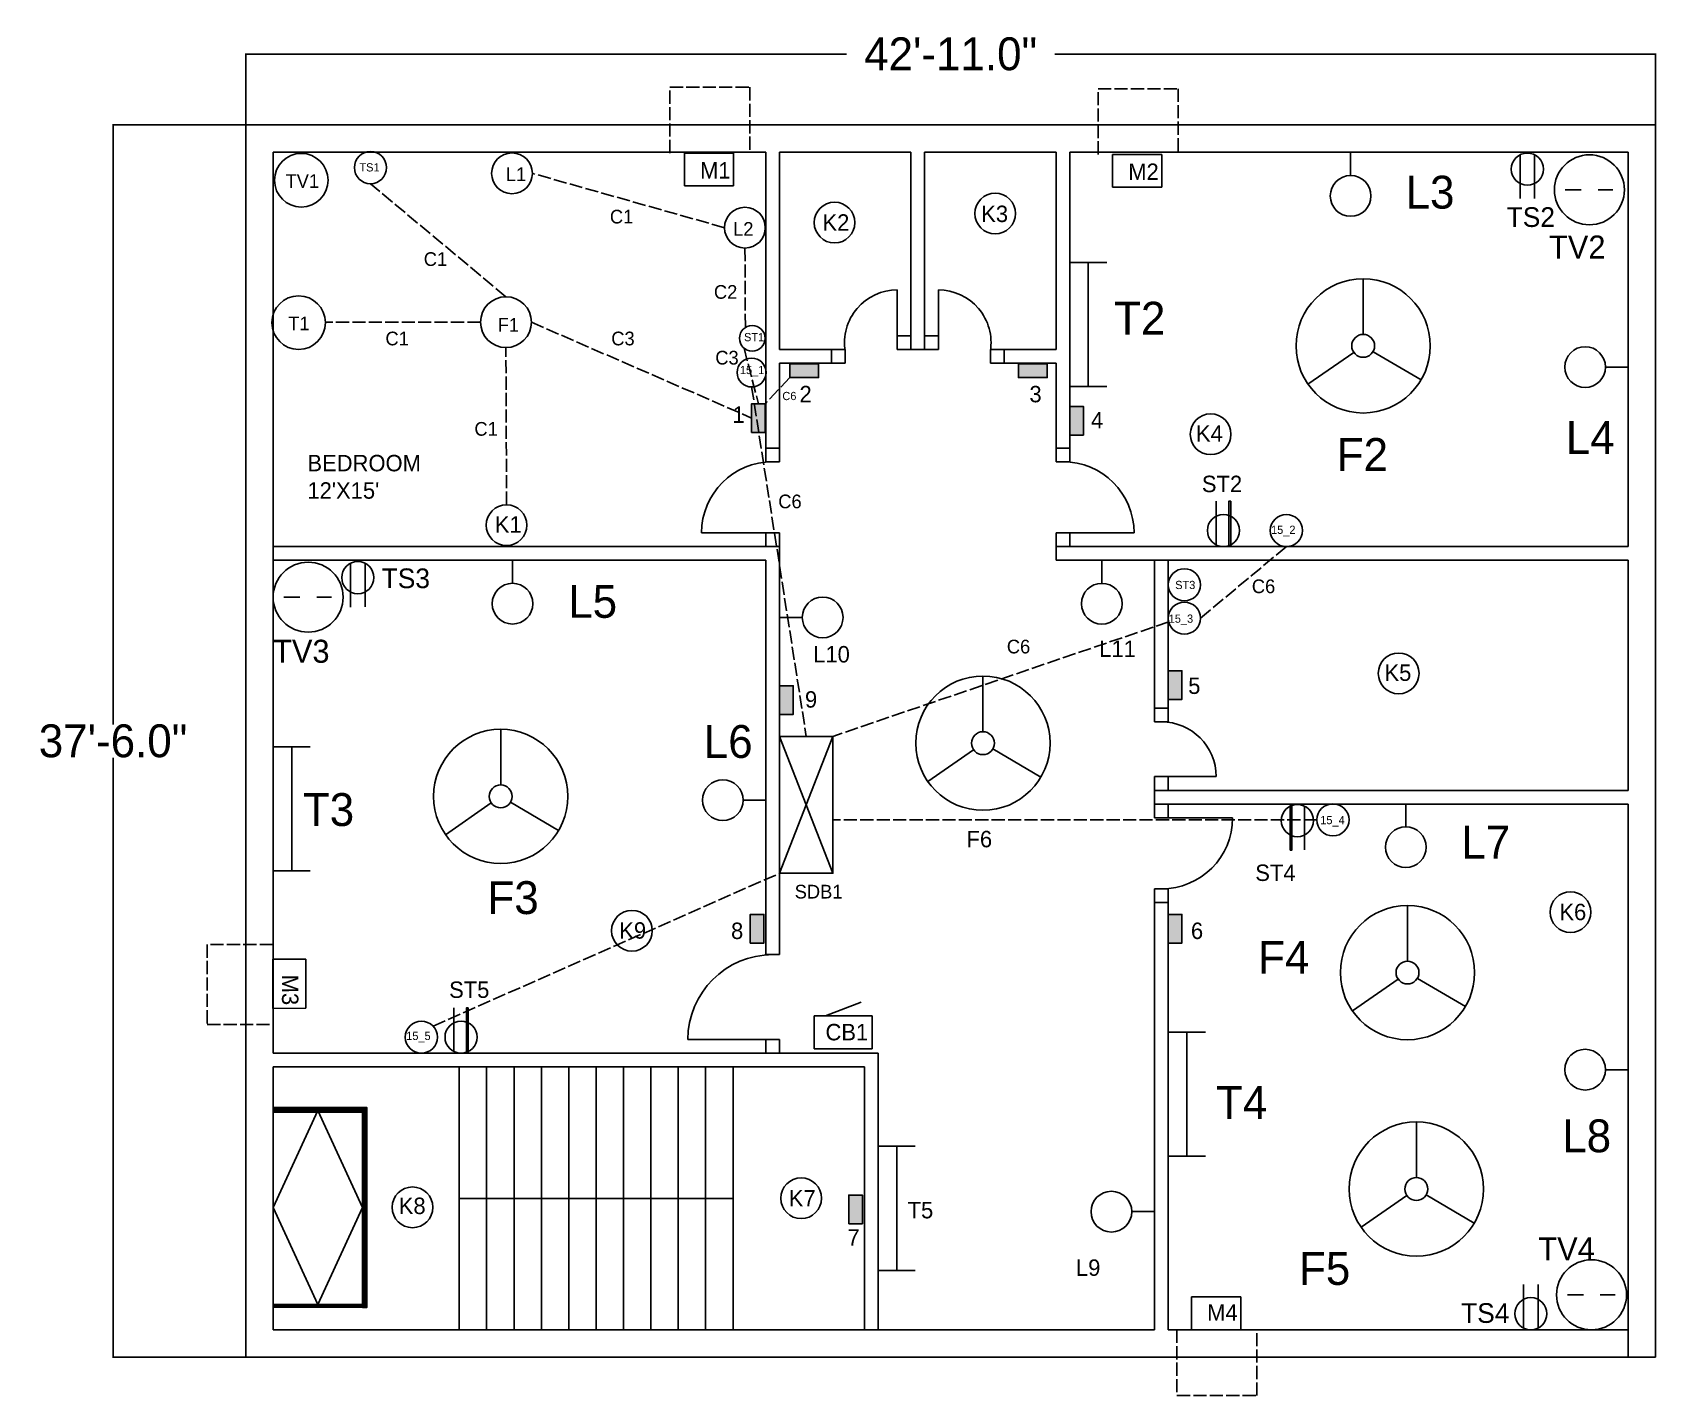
# Model space of a CAD drawing. Header units: inches. Extents: x -717 to 1362, y -864 to 488.
# Drawn here: x 769 to 1362, y -16 to 482 of the extents above; entities that cross this region are included whole.
import ezdxf

# ---------------------------------------------------------------- set-up
doc = ezdxf.new("R2010")
doc.units = ezdxf.units.IN
doc.header["$LTSCALE"] = 0.4
doc.header["$MEASUREMENT"] = 0
doc.linetypes.add('ACAD_ISO02W100', pattern=[15, 12, -3])
for name, color, linetype in [('Layer1', 3, 'ACAD_ISO02W100'), ('Layer2', 1, 'ACAD_ISO02W100'), ('Legends', 3, 'ACAD_ISO02W100')]:
    doc.layers.add(name, color=color, linetype=linetype)
doc.dimstyles.get("Standard").update_dxf_attribs({"dimtxt": 12, "dimasz": 0.18, "dimexe": 0.18, "dimexo": 0.0625, "dimgap": 0.09, "dimtad": 0, "dimtih": 1, "dimtoh": 1, "dimdec": 1, "dimzin": 0, "dimdsep": 46, "dimlunit": 3, "dimtxsty": 'Standard', "dimcen": 0.09, "dimadec": 0, "dimazin": 0, "dimtfac": 1, "dimtdec": 1, "dimtofl": 0, "dimtmove": 0, "dimatfit": 3, "dimfxl": 1, "dimtolj": 1, "dimtzin": 0, "dimarcsym": 0})
pattern_1 = [(45, (843.25582, -5.79611), (-0.08838835, 0.08838835), [])]

msp = doc.modelspace()

# ---------------------------------------------------------------- texts
for s, insert, char_height, width, attachment_point in [('TS1', (888.5, 434.5), 3, 8, 1), ('L1', (942, 433), 5, 8.5, 1), ('{\\C3;M1}', (1012.93, 428.9), 6, 8.9971, 7), ('{\\C3;M2}', (1169.35, 428.4), 6, 8.9971, 7), ('TV1', (861.5, 430.5), 5, 15, 1), ('L3', (1270.67, 429.94), 12, 72.6011, 1), ('K2', (1057.66, 415.86), 6, 6.2848, 1), ('K3', (1115.65, 419.02), 6, 6.2848, 1), ('TS2', (1307.59, 418.44), 7.2, 24.0823, 1), ('L2', (1025, 413), 5, 10.9799, 1), ('TV2', (1323.09, 408.11), 8.4, 30.7335, 1), ('T2', (1164.19, 383.91), 12, 72.6011, 1), ('T1', (862.5, 378.5), 5, 11, 1), ('F1', (939, 378), 5, 7.5, 1), ('ST1', (1029, 372.5), 3, 7, 1), ('15_1', (1027.5, 360.5), 3, 15.2442, 1), ('{\\C252;2}', (1049.26, 353.2), 6, 5, 1), ('{\\C252;3}', (1133.26, 353.2), 6, 5, 1), ('{\\C252;1}', (1024.76, 345.7), 6, 5, 1), ('{\\C252;4}', (1155.76, 343.7), 6, 5, 1), ('K4', (1194.09, 338.84), 6, 6.2848, 1), ('L4', (1329.2, 340.37), 12, 72.6011, 1), ('F2', (1245.53, 334.14), 12, 27.7567, 1), ("BEDROOM^J12'X15'", (869.5, 328), 6, 41, 1), ('ST2', (1196.26, 320.4), 6, 24.0823, 1), ('K1', (937.95, 305.58), 6, 6.2848, 1), ('15_2', (1221.53, 302.15), 3, 10.7442, 1), ('TS3', (896.62, 286.53), 7.2, 24.0823, 1), ('L5', (964.78, 280.5), 12, 72.6011, 1), ('ST3', (1186.5, 282), 3, 10.9019, 1), ('15_3', (1184.13, 269.7), 3, 12.1518, 1), ('TV3', (856.98, 260.49), 8.4, 30.7335, 1), ('L10', (1054.26, 258.2), 6, 72.6011, 1), ('L11', (1158.76, 260.2), 6, 72.6011, 1), ('K5', (1262.96, 251.46), 6, 6.2848, 1), ('{\\C252;5}', (1191.26, 246.7), 6, 5, 1), ('{\\C252;9}', (1051.26, 241.7), 6, 5, 1), ('L6', (1014.29, 229.34), 12, 72.6011, 1), ('T3', (867.85, 204.48), 12, 72.6011, 1), ('15_4', (1239.5, 196.14), 3, 11.7395, 1), ('F6', (1110.26, 190.7), 6, 72.6011, 1), ('L7', (1291.04, 192.58), 12, 72.6011, 1), ('ST4', (1215.76, 178.4), 6, 24.0823, 1), ('F3', (935.27, 172.32), 12, 27.7567, 1), ('K6', (1326.85, 164.08), 6, 6.2848, 1), ('K9', (983.42, 157.33), 6, 6.2848, 1), ('{\\C252;8}', (1024.26, 157.2), 6, 5, 1), ('{\\C252;6}', (1192.26, 157.2), 6, 5, 1), ('F4', (1216.8, 150.52), 12, 27.7567, 1), ('ST5', (921.26, 135.7), 6, 24.0823, 1), ('{\\C6;CB1}', (1058.76, 120.2), 6, 19, 1), ('15_5', (905.59, 117.32), 3, 11.092, 1), ('T4', (1201.41, 97.54), 12, 72.6011, 1), ('L8', (1327.9, 85.34), 12, 72.6011, 1), ('K7', (1045.34, 59.53), 6, 6.2848, 1), ('K8', (902.87, 56.77), 6, 6.2848, 1), ('T5', (1088.76, 55.2), 6, 72.6011, 1), ('{\\C252;7}', (1066.76, 45.2), 6, 5, 1), ('TV4', (1319.18, 42.28), 8.4, 27.2676, 1), ('F5', (1231.74, 36.9), 12, 27.7567, 1), ('L9', (1150.26, 34.2), 6, 72.6011, 1), ('{\\C3;M4}', (1198.17, 17.81), 6, 8.9971, 1), ('TS4', (1290.94, 18.22), 7.2, 24.0823, 1)]:
    msp.add_mtext(s, dxfattribs=dict(insert=insert, char_height=char_height, width=width, attachment_point=attachment_point))
at = {"linetype": 'ACAD_ISO02W100', "char_height": 5, "width": 13, "attachment_point": 1}
for s, insert in [('C1', (980, 417.5)), ('C1', (912, 402)), ('C2', (1018, 390)), ('C1', (898, 373)), ('C3', (980.5, 373)), ('C3', (1018.5, 366)), ('C1', (930.5, 340))]:
    msp.add_mtext(s, dxfattribs=dict(at, insert=insert))
at = {"insert": (866.2, 138.19), "char_height": 6, "width": 8.9971, "attachment_point": 1, "rotation": 270.04}
msp.add_mtext('{\\C3;M3}', dxfattribs=at)
at = {"layer": 'Layer1', "char_height": 5, "attachment_point": 1}
for s, insert, width in [('C6', (1041.5, 313.5), 32.5), ('C6', (1214.5, 282.5), 32.5), ('C6', (1125, 260.5), 32.5), ('{\\C7;SDB1}', (1047.5, 171), 20.5)]:
    msp.add_mtext(s, dxfattribs=dict(at, insert=insert, width=width))
at = {"layer": 'Layer2', "linetype": 'ACAD_ISO02W100', "insert": (1043, 351), "char_height": 3, "width": 5.5216, "attachment_point": 1}
msp.add_mtext('C6', dxfattribs=at)

# ---------------------------------------------------------------- blocks, each defined once
blk = doc.blocks.new('*D33')
at = {"color": 0, "lineweight": -2}
for p, q in [((846.92, 448.5), (798.32, 448.5)), ((798.5, 448.32), (798.5, 229.59)), ((798.5, -1.32), (798.5, 217.41)), ((846.92, -1.5), (798.32, -1.5))]:
    blk.add_line(p, q, dxfattribs=at)
at = {"color": 0}
for points in [[(798.47, 448.32), (798.53, 448.32), (798.5, 448.5)], [(798.47, -1.32), (798.53, -1.32), (798.5, -1.5)]]:
    blk.add_solid(points, dxfattribs=at)
at = {"layer": 'Defpoints', "color": 0}
for p in [(846.98, 448.5), (798.5, -1.5), (846.98, -1.5)]:
    blk.add_point(p, dxfattribs=at)
at = {"color": 0, "insert": (798.5, 223.5), "char_height": 12, "attachment_point": 5}
blk.add_mtext('\\A1;37\'-6.0"', dxfattribs=at)
blk = doc.blocks.new('*D34')
at = {"color": 0, "lineweight": -2}
for p, q in [((846.98, 448.56), (846.98, 474.56)), ((847.16, 474.38), (1066.39, 474.38)), ((1361.8, 474.38), (1142.57, 474.38)), ((1361.98, 448.56), (1361.98, 474.56))]:
    blk.add_line(p, q, dxfattribs=at)
at = {"color": 0}
for points in [[(847.16, 474.41), (847.16, 474.35), (846.98, 474.38)], [(1361.8, 474.41), (1361.8, 474.35), (1361.98, 474.38)]]:
    blk.add_solid(points, dxfattribs=at)
at = {"layer": 'Defpoints', "color": 0}
for p in [(1361.98, 474.38), (846.98, 448.5), (1361.98, 448.5)]:
    blk.add_point(p, dxfattribs=at)
at = {"color": 0, "insert": (1104.48, 474.38), "char_height": 12, "attachment_point": 5}
blk.add_mtext('\\A1;42\'-11.0"', dxfattribs=at)

# ---------------------------------------------------------------- dimensions: what is measured, and where the dimension line sits
dim = msp.add_linear_dim(base=(1361.98, 474.38), p1=(846.98, 448.5), p2=(1361.98, 448.5), dimstyle='Standard')
dim.commit()
dim.dimension.update_dxf_attribs({"geometry": '*D34', "text_midpoint": (1104.48, 474.38)})
dim = msp.add_linear_dim(base=(798.5, -1.5), p1=(846.98, 448.5), p2=(846.98, -1.5), angle=90, dimstyle='Standard')
dim.commit()
dim.dimension.update_dxf_attribs({"geometry": '*D33', "text_midpoint": (798.5, 223.5)})

# ---------------------------------------------------------------- hatches: boundary and pattern name
for color, points in [(8, [(1045.76, 361.2), (1056.26, 361.2), (1056.26, 356.2), (1045.76, 356.2)]), (8, [(1129.26, 361.2), (1139.76, 361.2), (1139.76, 356.2), (1129.26, 356.2)]), (8, [(1031.76, 336.2), (1031.76, 346.7), (1036.76, 346.7), (1036.76, 336.2)]), (8, [(1147.98, 335.2), (1147.98, 345.7), (1152.98, 345.7), (1152.98, 335.2)]), (7, [(1206.79, 311.1), (1206.79, 294.85), (1206.13, 294.85), (1206.13, 311.1)]), (8, [(1183.98, 238.7), (1183.98, 249.2), (1188.98, 249.2), (1188.98, 238.7)]), (8, [(1041.98, 233.2), (1041.98, 243.7), (1046.98, 243.7), (1046.98, 233.2)]), (7, [(1228.47, 183.7), (1228.47, 199.96), (1229.14, 199.96), (1229.14, 183.7)]), (8, [(1031.26, 149.7), (1031.26, 160.2), (1036.26, 160.2), (1036.26, 149.7)]), (8, [(1183.98, 149.7), (1183.98, 160.2), (1188.98, 160.2), (1188.98, 149.7)]), (7, [(928.28, 126.1), (928.28, 109.85), (927.62, 109.85), (927.62, 126.1)]), (4, [(856.98, 88.62), (889.66, 88.62), (889.66, 89.62), (856.98, 89.62)]), (8, [(1067.26, 47.2), (1067.26, 57.7), (1072.26, 57.7), (1072.26, 47.2)])]:
    msp.add_hatch(color=color).paths.add_polyline_path(points)
h = msp.add_hatch()
h.set_pattern_fill('ANSI31', color=256, style=0)
h.set_pattern_definition(pattern_1)
h.paths.add_polyline_path([(889.66, 16.7), (891.26, 16.7), (891.26, 89.62), (889.66, 89.62)])
h = msp.add_hatch()
h.set_pattern_fill('ANSI31', color=256, style=0)
h.set_pattern_definition(pattern_1)
h.paths.add_polyline_path([(856.98, 17.8), (889.66, 17.8), (889.66, 16.8), (856.98, 16.8)])

# ---------------------------------------------------------------- linework, layer by layer
for p, q in [((846.98, -1.5), (846.98, 448.5)), ((846.98, 448.5), (1361.98, 448.5)), ((1361.98, 448.5), (1361.98, -1.5)), ((856.98, 109.5), (856.98, 438.5)), ((856.98, 438.5), (1036.98, 438.5)), ((1036.98, 330.5), (1036.98, 438.5)), ((1036.98, 330.5), (1036.98, 438.5)), ((1041.98, 366.5), (1041.98, 438.5)), ((1041.98, 438.5), (1089.98, 438.5)), ((1089.98, 438.5), (1089.98, 366.5)), ((1094.98, 438.5), (1142.98, 438.5)), ((1094.98, 438.5), (1094.98, 366.5)), ((1142.98, 438.5), (1142.98, 366.5)), ((1147.98, 438.5), (1351.98, 438.5)), ((1147.98, 438.5), (1147.98, 325.5)), ((1250.59, 430), (1250.59, 438.31)), ((1312.49, 437.59), (1312.49, 421.62)), ((1317.81, 437.58), (1317.81, 421.68)), ((1351.98, 438.5), (1351.98, 294.5)), ((1328.97, 424.8), (1334.85, 424.8)), ((1346.39, 424.8), (1340.99, 424.8)), ((1147.98, 398.29), (1154.76, 398.29)), ((1154.76, 398.29), (1154.76, 352.97)), ((1154.76, 398.29), (1161.54, 398.29)), ((1154.76, 398.29), (1161.54, 398.29)), ((1154.76, 398.29), (1161.54, 398.29)), ((1255.17, 371.99), (1255.17, 392.32)), ((1084.98, 371.5), (1084.98, 388.26)), ((1099.98, 371.49), (1099.98, 388.25)), ((1084.98, 366.5), (1084.98, 371.5)), ((1084.98, 371.5), (1089.98, 371.5)), ((1099.98, 371.49), (1094.98, 371.49)), ((1099.98, 366.49), (1099.98, 371.49)), ((1041.98, 366.5), (1065.98, 366.5)), ((1065.98, 366.5), (1060.98, 366.5)), ((1060.98, 366.5), (1060.98, 361.5)), ((1065.88, 366.5), (1065.98, 366.5)), ((1065.98, 366.5), (1065.98, 361.5)), ((1089.98, 366.5), (1084.98, 366.5)), ((1089.98, 366.5), (1094.98, 366.5)), ((1094.98, 366.49), (1099.98, 366.49)), ((1142.98, 366.5), (1118.98, 366.5)), ((1118.98, 366.5), (1118.98, 361.5)), ((1118.98, 366.49), (1118.98, 361.49)), ((1118.98, 366.49), (1123.98, 366.49)), ((1123.98, 366.49), (1123.98, 361.49)), ((1251.73, 365.43), (1235.01, 353.85)), ((1258.77, 365.69), (1276.31, 355.4)), ((1041.98, 330.5), (1041.98, 361.5)), ((1041.98, 361.5), (1065.98, 361.5)), ((1060.98, 361.5), (1065.98, 361.5)), ((1118.98, 361.5), (1142.98, 361.5)), ((1123.98, 361.49), (1118.98, 361.49)), ((1142.98, 361.5), (1142.98, 325.5)), ((1343.69, 360.06), (1351.99, 360.06)), ((1147.98, 352.97), (1154.76, 352.97)), ((1154.76, 352.97), (1161.54, 352.97)), ((1154.76, 352.97), (1161.54, 352.97)), ((1154.76, 352.97), (1161.54, 352.97)), ((1154.76, 352.97), (1161.54, 352.97)), ((1041.98, 330.5), (1036.98, 330.5)), ((1036.98, 330.5), (1036.98, 325.5)), ((1041.98, 325.5), (1041.98, 330.5)), ((1142.98, 325.5), (1142.98, 330.5)), ((1142.98, 330.5), (1147.98, 330.5)), ((1142.98, 330.5), (1142.98, 325.5)), ((1147.98, 330.5), (1147.98, 325.5)), ((1147.98, 325.5), (1147.98, 330.5)), ((1036.98, 325.5), (1041.98, 325.5)), ((1142.98, 325.5), (1147.98, 325.5)), ((1201.47, 295.14), (1201.47, 311.04)), ((1206.79, 295.13), (1206.79, 311.1)), ((1036.98, 299.5), (1013.48, 299.5)), ((1041.98, 299.5), (1036.98, 299.5)), ((1036.98, 299.5), (1036.98, 294.5)), ((1041.98, 294.5), (1041.98, 299.5)), ((1142.98, 299.5), (1142.98, 294.5)), ((1142.98, 294.5), (1142.98, 299.5)), ((1142.98, 299.5), (1147.98, 299.5)), ((1142.98, 294.5), (1142.98, 299.5)), ((1147.98, 299.5), (1147.98, 294.5)), ((1147.98, 299.5), (1147.98, 294.5)), ((1147.98, 299.5), (1147.98, 294.5)), ((1147.98, 299.5), (1171.48, 299.5)), ((856.98, 294.5), (1041.98, 294.5)), ((856.98, 294.5), (1036.98, 294.5)), ((1036.98, 294.5), (1041.98, 294.5)), ((1041.98, 145.5), (1041.98, 294.5)), ((1142.98, 294.5), (1142.98, 289.53)), ((1147.98, 294.5), (1142.98, 294.5)), ((1178.98, 294.5), (1147.98, 294.5)), ((1178.98, 294.5), (1351.98, 294.5)), ((856.98, 289.5), (1036.98, 289.5)), ((885.24, 288.4), (885.24, 272.43)), ((890.56, 288.4), (890.56, 272.49)), ((944.44, 281.11), (944.44, 289.41)), ((1036.98, 145.5), (1036.98, 289.5)), ((1142.98, 289.53), (1147.98, 289.53)), ((1147.98, 289.53), (1147.98, 289.5)), ((1147.98, 289.53), (1178.98, 289.53)), ((1159.7, 281.09), (1159.7, 289.4)), ((1178.98, 289.5), (1178.98, 289.53)), ((1178.98, 289.53), (1183.98, 289.53)), ((1178.98, 289.5), (1178.98, 235.5)), ((1178.98, 289.5), (1178.98, 235.5)), ((1183.98, 289.5), (1351.98, 289.5)), ((1183.98, 289.5), (1183.98, 235.5)), ((1183.98, 289.5), (1183.98, 235.5)), ((1351.98, 289.5), (1351.98, 205.5)), ((860.92, 276.04), (866.79, 276.04)), ((878.34, 276.04), (872.93, 276.04)), ((1050.28, 268.65), (1041.98, 268.65)), ((1116.27, 226.9), (1116.27, 247.24)), ((1183.98, 235.5), (1178.98, 235.5)), ((1178.98, 235.5), (1178.98, 230.5)), ((1183.98, 230.5), (1183.98, 235.5)), ((940.11, 207.45), (940.11, 227.79)), ((1178.98, 230.5), (1183.98, 230.5)), ((856.98, 221.43), (863.76, 221.43)), ((863.76, 221.44), (863.76, 176.11)), ((863.76, 221.44), (870.54, 221.44)), ((863.76, 221.44), (870.54, 221.44)), ((863.76, 221.44), (870.54, 221.44)), ((1041.98, 225.2), (1061.48, 175.2)), ((1041.98, 175.2), (1061.48, 225.2)), ((1112.84, 220.34), (1096.12, 208.76)), ((1119.88, 220.61), (1137.42, 210.31)), ((1178.98, 205.5), (1178.98, 210.5)), ((1178.98, 210.5), (1183.98, 210.5)), ((1183.98, 210.5), (1183.98, 205.5)), ((1183.98, 210.5), (1201.48, 210.5)), ((1028.69, 201.92), (1036.99, 201.92)), ((1178.98, 205.5), (1178.98, 200.5)), ((1178.98, 200.5), (1178.98, 205.5)), ((1178.98, 205.5), (1183.98, 205.5)), ((1183.98, 205.5), (1351.98, 205.5)), ((936.67, 200.89), (919.96, 189.31)), ((943.72, 201.16), (961.26, 190.86)), ((1183.98, 200.5), (1178.98, 200.5)), ((1178.98, 200.5), (1178.98, 195.5)), ((1183.98, 200.5), (1351.98, 200.5)), ((1183.98, 195.5), (1183.98, 200.5)), ((1228.47, 199.67), (1228.47, 183.7)), ((1233.79, 199.67), (1233.79, 183.77)), ((1270.77, 192.19), (1270.77, 200.5)), ((1351.98, 200.5), (1351.98, -1.5)), ((1178.98, 195.5), (1183.98, 195.5)), ((1183.98, 195.5), (1207.48, 195.5)), ((856.98, 176.11), (863.76, 176.11)), ((863.76, 176.11), (870.54, 176.11)), ((863.76, 176.11), (870.54, 176.11)), ((863.76, 176.11), (870.54, 176.11)), ((863.76, 176.11), (870.54, 176.11)), ((1178.98, 164.5), (1178.98, 169.5)), ((1178.98, 169.5), (1183.98, 169.5)), ((1183.98, 169.5), (1183.98, 164.5)), ((1178.98, 164.5), (1178.98, 8.5)), ((1178.98, 164.5), (1183.98, 164.5)), ((1183.98, 164.5), (1183.98, 8.5)), ((1183.98, 164.5), (1183.98, 164.5)), ((1271.37, 143.14), (1271.37, 163.48)), ((1036.98, 145.5), (1041.98, 145.5)), ((1267.94, 136.58), (1251.22, 125)), ((1274.98, 136.84), (1292.52, 126.55)), ((922.96, 110.14), (922.96, 126.04)), ((928.28, 110.13), (928.28, 126.1)), ((1058.81, 123.11), (1071.77, 128.13)), ((1054.56, 123.11), (1075.76, 123.11)), ((1054.56, 123.11), (1054.56, 111.06)), ((1075.76, 123.11), (1075.76, 111.06)), ((1036.98, 114.5), (1008.48, 114.5)), ((1036.98, 109.5), (1036.98, 114.5)), ((1036.98, 114.5), (1041.98, 114.5)), ((1041.98, 114.5), (1041.98, 109.5)), ((1183.98, 117.19), (1190.76, 117.19)), ((1190.76, 117.2), (1190.76, 71.87)), ((1190.76, 117.2), (1197.54, 117.2)), ((1190.76, 117.2), (1197.54, 117.2)), ((1190.76, 117.2), (1197.54, 117.2)), ((856.98, 109.5), (1036.98, 109.5)), ((1036.98, 109.5), (1041.98, 109.5)), ((1041.98, 109.5), (1077.98, 109.5)), ((1075.76, 111.06), (1054.56, 111.06)), ((1077.98, 8.5), (1077.98, 109.5)), ((856.98, 8.5), (856.98, 104.5)), ((856.98, 104.5), (1072.98, 104.5)), ((908.72, 104.5), (946.98, 104.5)), ((924.98, 104.5), (924.98, 8.5)), ((934.98, 104.5), (934.98, 8.5)), ((944.98, 104.5), (944.98, 8.5)), ((954.98, 104.5), (954.98, 8.5)), ((964.98, 104.5), (964.98, 8.5)), ((974.98, 104.5), (974.98, 8.5)), ((984.98, 104.5), (984.98, 8.5)), ((994.98, 104.5), (994.98, 8.5)), ((1004.98, 104.5), (1004.98, 8.5)), ((1014.98, 104.5), (1014.98, 8.5)), ((1024.98, 104.5), (1024.98, 8.5)), ((1072.98, 8.5), (1072.98, 104.5)), ((1343.72, 103.49), (1352.02, 103.49)), ((856.98, 17.8), (856.98, 88.62)), ((856.98, 53.21), (873.32, 88.62)), ((873.32, 88.62), (889.66, 53.21)), ((889.66, 88.62), (889.66, 17.8)), ((1274.6, 64.08), (1274.6, 84.42)), ((1077.98, 75.53), (1084.76, 75.53)), ((1084.76, 75.53), (1084.76, 30.2)), ((1084.76, 75.53), (1091.54, 75.53)), ((1084.76, 75.53), (1091.54, 75.53)), ((1084.76, 75.53), (1091.54, 75.53)), ((1183.98, 71.87), (1190.76, 71.87)), ((1190.76, 71.87), (1197.54, 71.87)), ((1190.76, 71.87), (1197.54, 71.87)), ((1190.76, 71.87), (1197.54, 71.87)), ((1190.76, 71.87), (1197.54, 71.87)), ((856.98, 56.5), (856.98, 56.5)), ((1024.98, 56.5), (924.98, 56.5)), ((1271.16, 57.52), (1254.44, 45.94)), ((1278.2, 57.78), (1295.74, 47.49)), ((873.32, 17.8), (856.98, 53.21)), ((889.66, 53.21), (873.32, 17.8)), ((1170.64, 51.65), (1178.94, 51.65)), ((1077.98, 30.2), (1084.76, 30.2)), ((1084.76, 30.2), (1091.54, 30.2)), ((1313.77, 9.13), (1313.77, 25.1)), ((1319.09, 9.14), (1319.09, 25.04)), ((889.66, 17.8), (856.98, 17.8)), ((1329.76, 21.28), (1335.63, 21.28)), ((1347.18, 21.28), (1341.77, 21.28)), ((846.98, 8.5), (846.92, 8.5)), ((1178.98, 8.5), (856.98, 8.5)), ((1351.98, 8.5), (1183.98, 8.5)), ((1361.98, -1.5), (846.92, -1.5))]:
    msp.add_line(p, q)
at = {"linetype": 'ACAD_ISO02W100'}
for p, q in [((942.02, 385.74), (892.52, 427.02)), ((1021.89, 410.96), (951.67, 430.8)), ((1029.33, 403.52), (1029.49, 374.52)), ((932.73, 376.45), (876.09, 376.45)), ((951.31, 376.45), (1031.76, 341.45)), ((942.25, 309.8), (942.02, 367.16)), ((1029, 367), (1034.26, 346.7))]:
    msp.add_line(p, q, dxfattribs=at)
at = {"lineweight": 90}
msp.add_line((856.98, 88.62), (889.66, 88.62), dxfattribs=at)
msp.add_line((856.98, 88.62), (889.66, 88.62), dxfattribs=at)
for points in [[(1045.76, 361.2), (1056.26, 361.2), (1056.26, 356.2), (1045.76, 356.2)], [(1129.26, 361.2), (1139.76, 361.2), (1139.76, 356.2), (1129.26, 356.2)], [(1031.76, 336.2), (1031.76, 346.7), (1036.76, 346.7), (1036.76, 336.2)], [(1147.98, 335.2), (1147.98, 345.7), (1152.98, 345.7), (1152.98, 335.2)], [(1206.79, 311.1), (1206.79, 294.85), (1206.13, 294.85), (1206.13, 311.1)], [(1183.98, 238.7), (1183.98, 249.2), (1188.98, 249.2), (1188.98, 238.7)], [(1041.98, 233.2), (1041.98, 243.7), (1046.98, 243.7), (1046.98, 233.2)], [(1061.48, 225.2), (1061.48, 175.2), (1041.98, 175.2), (1041.98, 225.2)], [(1228.47, 183.7), (1228.47, 199.96), (1229.14, 199.96), (1229.14, 183.7)], [(1031.26, 149.7), (1031.26, 160.2), (1036.26, 160.2), (1036.26, 149.7)], [(1183.98, 149.7), (1183.98, 160.2), (1188.98, 160.2), (1188.98, 149.7)], [(928.28, 126.1), (928.28, 109.85), (927.62, 109.85), (927.62, 126.1)], [(856.98, 88.62), (856.98, 88.62), (856.98, 100.62), (856.98, 100.62)], [(856.98, 88.62), (889.66, 88.62), (889.66, 89.62), (856.98, 89.62)], [(889.66, 89.62), (889.66, 89.62), (889.66, 16.8), (889.66, 16.8)], [(889.66, 16.7), (891.26, 16.7), (891.26, 89.62), (889.66, 89.62)], [(856.98, 88.62), (889.66, 88.62), (889.66, 88.62), (856.98, 88.62)], [(1067.26, 47.2), (1067.26, 57.7), (1072.26, 57.7), (1072.26, 47.2)], [(856.98, 17.8), (889.66, 17.8), (889.66, 16.8), (856.98, 16.8)]]:
    msp.add_lwpolyline(points, close=True)
for centre, radius in [((867.26, 428.29), 9.79), ((892.52, 432.89), 5.87), ((944.23, 430.8), 7.44), ((1315.15, 432.35), 5.87), ((1337.82, 424.8), 12.78), ((1250.59, 422.56), 7.44), ((1120.76, 416.16), 7.44), ((1029.33, 410.96), 7.44), ((1062.07, 412.83), 7.44), ((1255.17, 367.81), 24.52), ((866.29, 376.29), 9.79), ((942.02, 376.45), 9.29), ((1031.99, 370.57), 4.68), ((1255.17, 367.81), 4.18), ((1031.78, 358.07), 5.28), ((1336.25, 360.06), 7.44), ((1199.45, 335.52), 7.44), ((942.25, 302.35), 7.44), ((1204.14, 300.37), 5.87), ((1227.13, 300.37), 5.87), ((869.76, 276.04), 12.78), ((887.9, 283.17), 5.87), ((1189.85, 280.57), 5.87), ((944.44, 273.66), 7.44), ((1159.7, 273.65), 7.44), ((1057.72, 268.65), 7.44), ((1189.85, 268.37), 5.87), ((1268.14, 248.21), 7.44), ((1116.27, 222.72), 24.52), ((940.11, 203.27), 24.52), ((1116.27, 222.72), 4.18), ((1021.25, 201.92), 7.44), ((940.11, 203.27), 4.18), ((1231.13, 194.44), 5.87), ((1244.13, 194.72), 5.87), ((1270.77, 184.75), 7.44), ((1330.92, 161.01), 7.44), ((988.05, 154.23), 7.44), ((1271.37, 138.96), 24.52), ((1271.37, 138.96), 4.18), ((911.13, 115.37), 5.87), ((925.63, 115.37), 5.87), ((1336.28, 103.49), 7.44), ((1274.6, 59.9), 24.52), ((907.87, 53.23), 7.44), ((1049.86, 56.54), 7.44), ((1274.6, 59.9), 4.18), ((1163.2, 51.65), 7.44), ((1338.6, 21.28), 12.78), ((1316.43, 14.37), 5.87)]:
    msp.add_circle(centre, radius)
for centre, radius, start, end in [((1084.98, 369), 19.26, 90, 189.37963), ((1099.98, 368.99), 19.26, 350.62037, 90), ((1039.48, 299.5), 26, 90, 180), ((1145.48, 299.5), 26, 0, 90), ((1181.48, 210.5), 20, 0, 90), ((1181.48, 195.5), 26, 270, 0), ((1039.48, 114.5), 31, 90, 180)]:
    msp.add_arc(centre, radius, start, end)
at = {"layer": 'Layer1'}
for p, q in [((1031.78, 352.8), (1051.73, 225.2)), ((1195.72, 268.37), (1227.12, 294.5)), ((1184.13, 267.04), (1061.48, 225.2)), ((1238.26, 194.72), (1061.48, 194.72)), ((915.39, 119.4), (1041.98, 175.2))]:
    msp.add_line(p, q, dxfattribs=at)
at = {"layer": 'Layer2', "linetype": 'ACAD_ISO02W100'}
msp.add_line((1045.76, 356.2), (1036.76, 346.7), dxfattribs=at)
at = {"layer": 'Legends'}
for p, q in [((1001.91, 462.22), (1031.12, 462.22)), ((1001.91, 438.22), (1001.91, 462.22)), ((1001.91, 462.22), (1031.12, 462.22)), ((1031.12, 462.22), (1031.12, 438.22)), ((1158.33, 461.71), (1187.54, 461.71)), ((1158.33, 437.71), (1158.33, 461.71)), ((1158.33, 461.71), (1187.54, 461.71)), ((1187.54, 461.71), (1187.54, 437.71)), ((856.88, 149.2), (832.88, 149.19)), ((832.88, 149.19), (832.9, 119.98)), ((832.88, 149.19), (832.9, 119.98)), ((832.9, 119.98), (856.9, 119.99)), ((1187.15, 8.5), (1187.15, -15.5)), ((1216.36, -15.5), (1216.36, 8.5)), ((1187.15, -15.5), (1216.36, -15.5))]:
    msp.add_line(p, q, dxfattribs=at)
at = {"layer": 'Legends', "linetype": 'ByBlock'}
for p, q in [((1025.21, 438.22), (1007.21, 438.22)), ((1007.21, 438.22), (1007.21, 426.22)), ((1025.21, 426.22), (1025.21, 438.22)), ((1181.63, 437.71), (1163.63, 437.71)), ((1163.63, 437.71), (1163.63, 425.71)), ((1181.63, 425.71), (1181.63, 437.71)), ((1007.21, 426.22), (1025.21, 426.22)), ((1163.63, 425.71), (1181.63, 425.71)), ((856.88, 143.89), (868.88, 143.9)), ((856.9, 125.89), (856.88, 143.89)), ((868.88, 143.9), (868.9, 125.9)), ((868.9, 125.9), (856.9, 125.89)), ((1192.45, 20.5), (1210.45, 20.5)), ((1192.45, 8.5), (1192.45, 20.5)), ((1210.45, 20.5), (1210.45, 8.5)), ((1210.45, 8.5), (1192.45, 8.5))]:
    msp.add_line(p, q, dxfattribs=at)

msp.set_redraw_order([(e.dxf.handle, doc.entitydb.next_handle()) for e in msp.query("TEXT MTEXT ATTDEF DIMENSION ARC_DIMENSION")])  # texts and dimensions are drawn at this point

doc.saveas('drawing.dxf')
